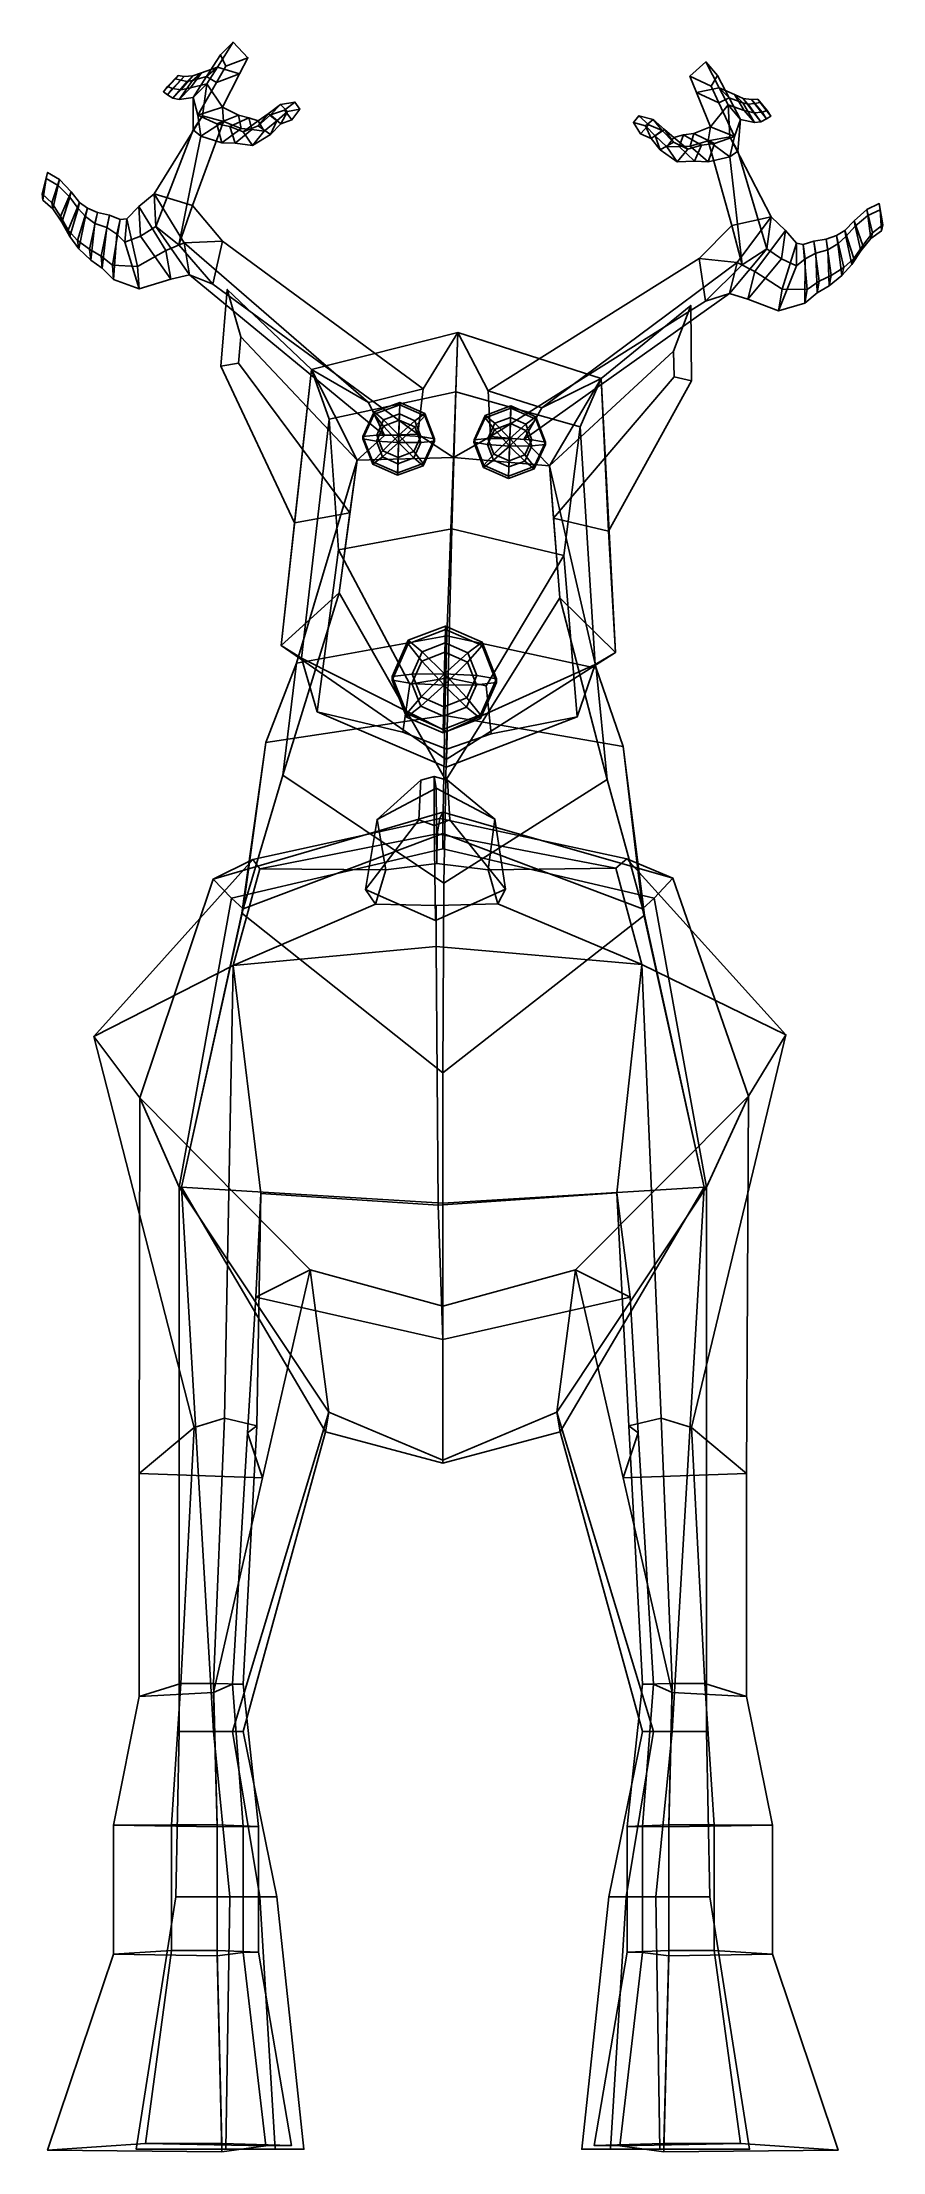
# Model space of a CAD drawing. Extents: x -86 to 94, y -151 to 302.
import ezdxf

# ---------------------------------------------------------------- set-up
doc = ezdxf.new("R2010")
doc.units = 0

msp = doc.modelspace()

# ---------------------------------------------------------------- linework, layer by layer
for points in [[(-48.419441, 296.754395, 209.582596), (-45.030937, 302.089752, 205.916138), (-47.783314, 299.384155, 204.818298), (-50.76923, 294.697784, 207.400116)], [(-50.76923, 294.697784, 207.400116), (-47.783314, 299.384155, 204.818298), (-46.630245, 296.956421, 204.489151), (-48.639904, 293.440765, 206.195343)], [(-48.419441, 296.754395, 209.582596), (-43.654522, 295.298584, 208.272491), (-41.887768, 298.73761, 206.097427), (-45.030937, 302.089752, 205.916138)], [(-45.030937, 302.089752, 205.916138), (-41.887768, 298.73761, 206.097427), (-46.630245, 296.956421, 204.489151), (-47.783314, 299.384155, 204.818298)], [(-60.02803, 291.448792, 195.236908), (-59.141636, 292.603271, 197.923935), (-56.88002, 294.905792, 198.051208), (-57.422691, 294.233734, 195.7229)], [(-58.054214, 292.144501, 201.968872), (-55.560986, 294.726318, 201.972824), (-56.88002, 294.905792, 198.051208), (-59.141636, 292.603271, 197.923935)], [(-56.299534, 291.882568, 206.494843), (-53.714542, 294.833862, 205.785141), (-55.560986, 294.726318, 201.972824), (-58.054214, 292.144501, 201.968872)], [(-55.560986, 294.726318, 201.972824), (-56.255161, 293.92804, 199.423767), (-57.422691, 294.233734, 195.7229), (-56.88002, 294.905792, 198.051208)], [(-50.76923, 294.697784, 207.400116), (-53.613625, 290.220764, 209.863205), (-56.646576, 289.783356, 206.656357), (-53.773746, 293.845856, 204.92485)], [(-54.187756, 292.262848, 209.01535), (-51.84557, 295.539581, 207.19046), (-53.714542, 294.833862, 205.785141), (-56.299534, 291.882568, 206.494843)], [(-53.714542, 294.833862, 205.785141), (-54.934605, 293.67514, 203.215927), (-56.255161, 293.92804, 199.423767), (-55.560986, 294.726318, 201.972824)], [(-51.84557, 295.539581, 207.19046), (-53.773746, 293.845856, 204.92485), (-54.934605, 293.67514, 203.215927), (-53.714542, 294.833862, 205.785141)], [(-50.690868, 293.16745, 212.044464), (-48.419441, 296.754395, 209.582596), (-51.84557, 295.539581, 207.19046), (-54.187756, 292.262848, 209.01535)], [(-48.419441, 296.754395, 209.582596), (-50.76923, 294.697784, 207.400116), (-53.773746, 293.845856, 204.92485), (-51.84557, 295.539581, 207.19046)], [(-52.645046, 286.410675, 209.60173), (-53.613625, 290.220764, 209.863205), (-50.76923, 294.697784, 207.400116), (-48.639904, 293.440765, 206.195343)], [(-47.336239, 288.106049, 212.815643), (-52.645046, 286.410675, 209.60173), (-48.639904, 293.440765, 206.195343), (-43.654522, 295.298584, 208.272491)], [(-47.336239, 288.106049, 212.815643), (-43.654522, 295.298584, 208.272491), (-48.419441, 296.754395, 209.582596), (-50.690868, 293.16745, 212.044464)], [(-43.654522, 295.298584, 208.272491), (-48.639904, 293.440765, 206.195343), (-46.630245, 296.956421, 204.489151), (-41.887768, 298.73761, 206.097427)], [(56.505547, 297.838257, 205.354614), (58.994164, 294.955902, 204.241592), (57.619228, 292.667725, 203.937134), (53.05862, 294.803589, 205.58577)], [(59.374493, 292.316498, 209.010742), (56.505547, 297.838257, 205.354614), (53.05862, 294.803589, 205.58577), (54.495083, 291.276611, 207.757721)], [(54.495083, 291.276611, 207.757721), (53.05862, 294.803589, 205.58577), (57.619228, 292.667725, 203.937134), (59.293804, 289.052155, 205.639877)], [(59.374493, 292.316498, 209.010742), (61.528954, 290.111511, 206.815918), (58.994164, 294.955902, 204.241592), (56.505547, 297.838257, 205.354614)], [(61.528954, 290.111511, 206.815918), (59.293804, 289.052155, 205.639877), (57.619228, 292.667725, 203.937134), (58.994164, 294.955902, 204.241592)], [(-56.255161, 293.92804, 199.423767), (-59.140057, 290.799774, 199.045029), (-60.02803, 291.448792, 195.236908), (-57.422691, 294.233734, 195.7229)], [(-59.140057, 290.799774, 199.045029), (-58.054214, 292.144501, 201.968872), (-59.141636, 292.603271, 197.923935), (-60.02803, 291.448792, 195.236908)], [(-54.934605, 293.67514, 203.215927), (-57.991196, 290.067474, 203.64212), (-59.140057, 290.799774, 199.045029), (-56.255161, 293.92804, 199.423767)], [(-57.991196, 290.067474, 203.64212), (-56.299534, 291.882568, 206.494843), (-58.054214, 292.144501, 201.968872), (-59.140057, 290.799774, 199.045029)], [(-53.773746, 293.845856, 204.92485), (-56.646576, 289.783356, 206.656357), (-57.991196, 290.067474, 203.64212), (-54.934605, 293.67514, 203.215927)], [(-56.646576, 289.783356, 206.656357), (-54.187756, 292.262848, 209.01535), (-56.299534, 291.882568, 206.494843), (-57.991196, 290.067474, 203.64212)], [(-53.613625, 290.220764, 209.863205), (-50.690868, 293.16745, 212.044464), (-54.187756, 292.262848, 209.01535), (-56.646576, 289.783356, 206.656357)], [(-51.662514, 286.285065, 215.996933), (-50.690868, 293.16745, 212.044464), (-53.613625, 290.220764, 209.863205), (-53.631721, 283.292908, 212.870636)], [(-53.631721, 283.292908, 212.870636), (-53.613625, 290.220764, 209.863205), (-52.645046, 286.410675, 209.60173), (-52.022545, 281.916595, 211.520859)], [(-51.662514, 286.285065, 215.996933), (-47.118755, 285.046051, 214.893433), (-47.336239, 288.106049, 212.815643), (-50.690868, 293.16745, 212.044464)], [(57.502426, 283.912018, 212.29686), (61.303669, 288.61026, 211.467041), (59.374493, 292.316498, 209.010742), (54.495083, 291.276611, 207.757721)], [(57.502426, 283.912018, 212.29686), (54.495083, 291.276611, 207.757721), (59.293804, 289.052155, 205.639877), (62.644421, 281.835449, 209.04213)], [(61.303669, 288.61026, 211.467041), (64.709518, 287.447357, 208.409225), (62.679157, 290.849945, 206.590836), (59.374493, 292.316498, 209.010742)], [(59.374493, 292.316498, 209.010742), (62.679157, 290.849945, 206.590836), (64.44751, 289.037903, 204.316101), (61.528954, 290.111511, 206.815918)], [(64.709518, 287.447357, 208.409225), (66.782288, 286.910004, 205.871155), (64.478157, 290.009247, 205.171036), (62.679157, 290.849945, 206.590836)], [(62.679157, 290.849945, 206.590836), (64.478157, 290.009247, 205.171036), (65.590744, 288.780029, 202.597305), (64.44751, 289.037903, 204.316101)], [(-62.02158, 269.495941, 225.832092), (-53.771175, 267.030518, 227.358597), (-47.118755, 285.046051, 214.893433), (-51.662514, 286.285065, 215.996933)], [(-61.619518, 262.460266, 222.064362), (-62.02158, 269.495941, 225.832092), (-51.662514, 286.285065, 215.996933), (-53.631721, 283.292908, 212.870636)], [(-52.645046, 286.410675, 209.60173), (-47.336239, 288.106049, 212.815643), (-43.88221, 286.387878, 211.189651), (-48.529251, 284.51651, 208.289413)], [(-52.022545, 281.916595, 211.520859), (-52.645046, 286.410675, 209.60173), (-48.529251, 284.51651, 208.289413), (-47.508511, 280.472565, 209.792953)], [(-48.529251, 284.51651, 208.289413), (-43.88221, 286.387878, 211.189651), (-41.689449, 285.856934, 210.007782), (-45.77607, 283.974457, 207.383072)], [(-47.336239, 288.106049, 212.815643), (-47.118755, 285.046051, 214.893433), (-43.357033, 283.578827, 212.908569), (-43.88221, 286.387878, 211.189651)], [(-45.77607, 283.974457, 207.383072), (-41.689449, 285.856934, 210.007782), (-39.658222, 285.17337, 208.94928), (-42.881557, 282.852051, 206.467392)], [(-43.88221, 286.387878, 211.189651), (-43.357033, 283.578827, 212.908569), (-41.019135, 283.31723, 211.460632), (-41.689449, 285.856934, 210.007782)], [(-42.881557, 282.852051, 206.467392), (-39.658222, 285.17337, 208.94928), (-37.543175, 286.712372, 207.509384), (-39.688087, 284.109558, 204.990921)], [(-41.689449, 285.856934, 210.007782), (-41.019135, 283.31723, 211.460632), (-38.369595, 282.993805, 209.90657), (-39.658222, 285.17337, 208.94928)], [(-39.688087, 284.109558, 204.990921), (-37.543175, 286.712372, 207.509384), (-34.868889, 288.681396, 205.744583), (-37.026787, 286.448608, 203.570648)], [(-37.012539, 282.265411, 204.969711), (-39.688087, 284.109558, 204.990921), (-37.026787, 286.448608, 203.570648), (-34.830795, 284.526215, 203.696899)], [(-39.658222, 285.17337, 208.94928), (-38.369595, 282.993805, 209.90657), (-35.668087, 285.205353, 207.949661), (-37.543175, 286.712372, 207.509384)], [(-37.543175, 286.712372, 207.509384), (-35.668087, 285.205353, 207.949661), (-33.35936, 287.166656, 206.252884), (-34.868889, 288.681396, 205.744583)], [(-37.026787, 286.448608, 203.570648), (-34.868889, 288.681396, 205.744583), (-31.771481, 289.233124, 204.017426), (-34.043903, 287.464233, 202.182632)], [(-34.830795, 284.526215, 203.696899), (-37.026787, 286.448608, 203.570648), (-34.043903, 287.464233, 202.182632), (-32.473907, 285.39563, 202.548431)], [(-35.668087, 285.205353, 207.949661), (-37.012539, 282.265411, 204.969711), (-34.830795, 284.526215, 203.696899), (-33.35936, 287.166656, 206.252884)], [(-34.868889, 288.681396, 205.744583), (-33.35936, 287.166656, 206.252884), (-30.737572, 287.681732, 204.663071), (-31.771481, 289.233124, 204.017426)], [(-33.35936, 287.166656, 206.252884), (-34.830795, 284.526215, 203.696899), (-32.473907, 285.39563, 202.548431), (-30.737572, 287.681732, 204.663071)], [(-32.473907, 285.39563, 202.548431), (-34.043903, 287.464233, 202.182632), (-31.771481, 289.233124, 204.017426), (-30.737572, 287.681732, 204.663071)], [(42.460724, 282.431702, 202.187576), (40.934399, 284.820313, 204.310135), (42.105938, 286.268372, 203.649063), (44.211739, 284.34668, 201.799255)], [(45.140045, 285.476349, 205.347382), (42.105938, 286.268372, 203.649063), (40.934399, 284.820313, 204.310135), (43.4986, 284.103333, 205.875916)], [(47.09103, 283.10968, 203.162094), (44.211739, 284.34668, 201.799255), (42.105938, 286.268372, 203.649063), (45.140045, 285.476349, 205.347382)], [(61.64724, 281.779449, 215.444305), (61.303669, 288.61026, 211.467041), (57.502426, 283.912018, 212.29686), (57.010849, 280.922974, 214.390701)], [(62.644421, 281.835449, 209.04213), (59.293804, 289.052155, 205.639877), (61.528954, 290.111511, 206.815918), (63.951118, 285.491394, 209.273605)], [(61.64724, 281.779449, 215.444305), (63.348598, 278.698578, 212.316711), (63.951118, 285.491394, 209.273605), (61.303669, 288.61026, 211.467041)], [(63.951118, 285.491394, 209.273605), (66.937523, 284.827301, 206.041199), (64.709518, 287.447357, 208.409225), (61.303669, 288.61026, 211.467041)], [(61.528954, 290.111511, 206.815918), (64.44751, 289.037903, 204.316101), (66.937523, 284.827301, 206.041199), (63.951118, 285.491394, 209.273605)], [(64.44751, 289.037903, 204.316101), (65.590744, 288.780029, 202.597305), (68.306503, 285.003845, 203.013824), (66.937523, 284.827301, 206.041199)], [(66.782288, 286.910004, 205.871155), (68.560226, 287.033936, 201.32869), (66.313286, 289.760986, 201.342545), (64.478157, 290.009247, 205.171036)], [(64.478157, 290.009247, 205.171036), (66.313286, 289.760986, 201.342545), (66.934753, 288.927734, 198.792419), (65.590744, 288.780029, 202.597305)], [(66.937523, 284.827301, 206.041199), (68.306503, 285.003845, 203.013824), (66.782288, 286.910004, 205.871155), (64.709518, 287.447357, 208.409225)], [(65.590744, 288.780029, 202.597305), (66.934753, 288.927734, 198.792419), (69.522957, 285.637177, 198.403717), (68.306503, 285.003845, 203.013824)], [(68.560226, 287.033936, 201.32869), (69.690651, 287.402924, 197.272476), (67.649406, 289.836884, 197.408615), (66.313286, 289.760986, 201.342545)], [(66.313286, 289.760986, 201.342545), (67.649406, 289.836884, 197.408615), (68.130989, 289.139435, 195.080032), (66.934753, 288.927734, 198.792419)], [(68.306503, 285.003845, 203.013824), (69.522957, 285.637177, 198.403717), (68.560226, 287.033936, 201.32869), (66.782288, 286.910004, 205.871155)], [(66.934753, 288.927734, 198.792419), (68.130989, 289.139435, 195.080032), (70.471176, 286.20816, 194.585129), (69.522957, 285.637177, 198.403717)], [(70.471176, 286.20816, 194.585129), (68.130989, 289.139435, 195.080032), (67.649406, 289.836884, 197.408615), (69.690651, 287.402924, 197.272476)], [(69.522957, 285.637177, 198.403717), (70.471176, 286.20816, 194.585129), (69.690651, 287.402924, 197.272476), (68.560226, 287.033936, 201.32869)], [(-61.619518, 262.460266, 222.064362), (-53.631721, 283.292908, 212.870636), (-52.022545, 281.916595, 211.520859), (-56.679821, 258.581421, 221.639191)], [(-56.679821, 258.581421, 221.639191), (-52.022545, 281.916595, 211.520859), (-47.118755, 285.046051, 214.893433), (-53.771175, 267.030518, 227.358597)], [(-47.118755, 285.046051, 214.893433), (-52.022545, 281.916595, 211.520859), (-47.508511, 280.472565, 209.792953), (-43.357033, 283.578827, 212.908569)], [(-47.508511, 280.472565, 209.792953), (-48.529251, 284.51651, 208.289413), (-45.77607, 283.974457, 207.383072), (-44.585361, 280.365143, 208.599274)], [(-43.357033, 283.578827, 212.908569), (-47.508511, 280.472565, 209.792953), (-44.585361, 280.365143, 208.599274), (-41.019135, 283.31723, 211.460632)], [(-44.585361, 280.365143, 208.599274), (-45.77607, 283.974457, 207.383072), (-42.881557, 282.852051, 206.467392), (-40.895008, 279.912323, 207.067429)], [(-41.019135, 283.31723, 211.460632), (-44.585361, 280.365143, 208.599274), (-40.895008, 279.912323, 207.067429), (-38.369595, 282.993805, 209.90657)], [(-40.895008, 279.912323, 207.067429), (-42.881557, 282.852051, 206.467392), (-39.688087, 284.109558, 204.990921), (-37.012539, 282.265411, 204.969711)], [(-38.369595, 282.993805, 209.90657), (-40.895008, 279.912323, 207.067429), (-37.012539, 282.265411, 204.969711), (-35.668087, 285.205353, 207.949661)], [(43.4986, 284.103333, 205.875916), (40.934399, 284.820313, 204.310135), (42.460724, 282.431702, 202.187576), (44.730476, 281.38913, 203.316605)], [(44.730476, 281.38913, 203.316605), (42.460724, 282.431702, 202.187576), (44.211739, 284.34668, 201.799255), (47.09103, 283.10968, 203.162094)], [(47.625294, 283.323914, 207.093445), (45.140045, 285.476349, 205.347382), (43.4986, 284.103333, 205.875916), (45.621552, 281.987488, 207.557434)], [(45.621552, 281.987488, 207.557434), (43.4986, 284.103333, 205.875916), (44.730476, 281.38913, 203.316605), (46.702763, 278.991638, 204.577332)], [(46.702763, 278.991638, 204.577332), (44.730476, 281.38913, 203.316605), (47.09103, 283.10968, 203.162094), (49.532494, 280.597839, 204.566254)], [(49.532494, 280.597839, 204.566254), (47.09103, 283.10968, 203.162094), (45.140045, 285.476349, 205.347382), (47.625294, 283.323914, 207.093445)], [(49.593803, 281.641479, 208.518982), (47.625294, 283.323914, 207.093445), (45.621552, 281.987488, 207.557434), (48.11549, 279.597046, 209.496994)], [(48.11549, 279.597046, 209.496994), (45.621552, 281.987488, 207.557434), (46.702763, 278.991638, 204.577332), (50.363735, 276.37439, 206.648392)], [(52.602177, 279.111023, 206.017853), (49.532494, 280.597839, 204.566254), (47.625294, 283.323914, 207.093445), (49.593803, 281.641479, 208.518982)], [(51.677738, 282.15271, 209.554871), (49.593803, 281.641479, 208.518982), (48.11549, 279.597046, 209.496994), (50.783028, 279.706604, 211.02446)], [(55.585178, 279.986938, 206.901215), (52.602177, 279.111023, 206.017853), (49.593803, 281.641479, 208.518982), (51.677738, 282.15271, 209.554871)], [(53.908863, 282.500214, 210.712952), (51.677738, 282.15271, 209.554871), (50.783028, 279.706604, 211.02446), (53.134571, 279.779358, 212.448822)], [(58.375992, 280.302765, 207.778839), (55.585178, 279.986938, 206.901215), (51.677738, 282.15271, 209.554871), (53.908863, 282.500214, 210.712952)], [(57.502426, 283.912018, 212.29686), (53.908863, 282.500214, 210.712952), (53.134571, 279.779358, 212.448822), (57.010849, 280.922974, 214.390701)], [(62.644421, 281.835449, 209.04213), (58.375992, 280.302765, 207.778839), (53.908863, 282.500214, 210.712952), (57.502426, 283.912018, 212.29686)], [(61.625435, 277.477142, 210.989548), (57.001915, 276.41214, 209.310608), (58.375992, 280.302765, 207.778839), (62.644421, 281.835449, 209.04213)], [(70.529945, 264.542786, 225.273743), (61.64724, 281.779449, 215.444305), (57.010849, 280.922974, 214.390701), (62.10244, 262.735931, 226.879684)], [(63.348598, 278.698578, 212.316711), (61.625435, 277.477142, 210.989548), (62.644421, 281.835449, 209.04213), (63.951118, 285.491394, 209.273605)], [(69.559166, 257.70752, 221.549835), (63.348598, 278.698578, 212.316711), (61.64724, 281.779449, 215.444305), (70.529945, 264.542786, 225.273743)], [(50.363735, 276.37439, 206.648392), (46.702763, 278.991638, 204.577332), (49.532494, 280.597839, 204.566254), (52.602177, 279.111023, 206.017853)], [(50.783028, 279.706604, 211.02446), (48.11549, 279.597046, 209.496994), (50.363735, 276.37439, 206.648392), (54.080124, 276.533386, 208.144363)], [(54.080124, 276.533386, 208.144363), (50.363735, 276.37439, 206.648392), (52.602177, 279.111023, 206.017853), (55.585178, 279.986938, 206.901215)], [(53.134571, 279.779358, 212.448822), (50.783028, 279.706604, 211.02446), (54.080124, 276.533386, 208.144363), (57.001915, 276.41214, 209.310608)], [(57.010849, 280.922974, 214.390701), (53.134571, 279.779358, 212.448822), (57.001915, 276.41214, 209.310608), (61.625435, 277.477142, 210.989548)], [(57.001915, 276.41214, 209.310608), (54.080124, 276.533386, 208.144363), (55.585178, 279.986938, 206.901215), (58.375992, 280.302765, 207.778839)], [(64.325851, 254.268158, 221.181931), (62.10244, 262.735931, 226.879684), (57.010849, 280.922974, 214.390701), (61.625435, 277.477142, 210.989548)], [(69.559166, 257.70752, 221.549835), (64.325851, 254.268158, 221.181931), (61.625435, 277.477142, 210.989548), (63.348598, 278.698578, 212.316711)], [(-86.061348, 269.47583, 199.609665), (-84.910645, 274.105438, 199.657532), (-85.223709, 272.7854, 197.242371), (-85.911552, 268.172729, 196.902084)], [(-83.990143, 267.569275, 202.547836), (-82.34185, 272.586029, 202.974701), (-84.910645, 274.105438, 199.657532), (-86.061348, 269.47583, 199.609665)], [(-82.655563, 271.312073, 200.193604), (-83.773376, 266.294037, 199.467896), (-85.911552, 268.172729, 196.902084), (-85.223709, 272.7854, 197.242371)], [(-82.34185, 272.586029, 202.974701), (-82.655563, 271.312073, 200.193604), (-85.223709, 272.7854, 197.242371), (-84.910645, 274.105438, 199.657532)], [(-82.156609, 264.625214, 205.978561), (-79.87413, 269.954987, 206.968323), (-82.34185, 272.586029, 202.974701), (-83.990143, 267.569275, 202.547836)], [(-79.87413, 269.954987, 206.968323), (-80.148193, 268.80191, 203.767273), (-82.655563, 271.312073, 200.193604), (-82.34185, 272.586029, 202.974701)], [(-83.773376, 266.294037, 199.467896), (-83.990143, 267.569275, 202.547836), (-86.061348, 269.47583, 199.609665), (-85.911552, 268.172729, 196.902084)], [(-81.823975, 263.439911, 202.479675), (-82.156609, 264.625214, 205.978561), (-83.990143, 267.569275, 202.547836), (-83.773376, 266.294037, 199.467896)], [(-80.148193, 268.80191, 203.767273), (-81.823975, 263.439911, 202.479675), (-83.773376, 266.294037, 199.467896), (-82.655563, 271.312073, 200.193604)], [(-80.479378, 261.680206, 209.294891), (-78.042923, 267.662994, 210.277756), (-79.87413, 269.954987, 206.968323), (-82.156609, 264.625214, 205.978561)], [(-78.366966, 266.323273, 206.744034), (-80.132889, 260.312653, 205.422638), (-81.823975, 263.439911, 202.479675), (-80.148193, 268.80191, 203.767273)], [(-78.481537, 259.509216, 212.372925), (-76.347206, 266.434723, 212.832092), (-78.042923, 267.662994, 210.277756), (-80.479378, 261.680206, 209.294891)], [(-78.042923, 267.662994, 210.277756), (-78.366966, 266.323273, 206.744034), (-80.148193, 268.80191, 203.767273), (-79.87413, 269.954987, 206.968323)], [(-76.347206, 266.434723, 212.832092), (-76.791336, 264.624481, 209.048492), (-78.366966, 266.323273, 206.744034), (-78.042923, 267.662994, 210.277756)], [(-55.542618, 259.003845, 231.644989), (-62.02158, 269.495941, 225.832092), (-65.340584, 266.778351, 224.197266), (-59.49049, 257.346466, 229.431274)], [(-62.02158, 269.495941, 225.832092), (-61.619518, 262.460266, 222.064362), (-64.97007, 260.443268, 220.810089), (-65.340584, 266.778351, 224.197266)], [(-55.542618, 259.003845, 231.644989), (-47.308685, 259.323273, 232.07486), (-53.771175, 267.030518, 227.358597), (-62.02158, 269.495941, 225.832092)], [(-80.132889, 260.312653, 205.422638), (-80.479378, 261.680206, 209.294891), (-82.156609, 264.625214, 205.978561), (-81.823975, 263.439911, 202.479675)], [(-76.791336, 264.624481, 209.048492), (-78.203262, 257.706085, 208.170609), (-80.132889, 260.312653, 205.422638), (-78.366966, 266.323273, 206.744034)], [(-75.867058, 257.604614, 215.776917), (-74.212692, 265.498779, 215.589859), (-76.347206, 266.434723, 212.832092), (-78.481537, 259.509216, 212.372925)], [(-74.757423, 263.128784, 211.578934), (-75.64138, 255.279388, 211.251373), (-78.203262, 257.706085, 208.170609), (-76.791336, 264.624481, 209.048492)], [(-74.212692, 265.498779, 215.589859), (-74.757423, 263.128784, 211.578934), (-76.791336, 264.624481, 209.048492), (-76.347206, 266.434723, 212.832092)], [(-73.429901, 256.12149, 218.779724), (-71.591087, 264.890167, 218.571671), (-74.212692, 265.498779, 215.589859), (-75.867058, 257.604614, 215.776917)], [(-72.196831, 262.257874, 214.115219), (-73.17942, 253.539368, 213.751419), (-75.64138, 255.279388, 211.251373), (-74.757423, 263.128784, 211.578934)], [(-71.591087, 264.890167, 218.571671), (-72.196831, 262.257874, 214.115219), (-74.757423, 263.128784, 211.578934), (-74.212692, 265.498779, 215.589859)], [(-70.959503, 254.153748, 222.136124), (-69.349159, 263.958496, 221.521118), (-71.591087, 264.890167, 218.571671), (-73.429901, 256.12149, 218.779724)], [(-69.349159, 263.958496, 221.521118), (-70.032547, 260.8349, 216.691483), (-72.196831, 262.257874, 214.115219), (-71.591087, 264.890167, 218.571671)], [(-65.622948, 253.882828, 226.675659), (-67.911423, 264.11795, 223.190231), (-69.349159, 263.958496, 221.521118), (-70.959503, 254.153748, 222.136124)], [(-67.911423, 264.11795, 223.190231), (-68.304955, 259.139801, 219.093323), (-70.032547, 260.8349, 216.691483), (-69.349159, 263.958496, 221.521118)], [(-65.340584, 266.778351, 224.197266), (-64.97007, 260.443268, 220.810089), (-68.304955, 259.139801, 219.093323), (-67.911423, 264.11795, 223.190231)], [(-59.49049, 257.346466, 229.431274), (-65.340584, 266.778351, 224.197266), (-67.911423, 264.11795, 223.190231), (-65.622948, 253.882828, 226.675659)], [(-47.308685, 259.323273, 232.07486), (-49.404823, 250.095245, 225.093842), (-56.679821, 258.581421, 221.639191), (-53.771175, 267.030518, 227.358597)], [(63.226749, 254.742813, 231.189499), (70.529945, 264.542786, 225.273743), (62.10244, 262.735931, 226.879684), (55.041183, 255.640686, 231.679764)], [(63.226749, 254.742813, 231.189499), (67.033813, 252.847427, 228.955811), (73.61718, 261.649567, 223.628433), (70.529945, 264.542786, 225.273743)], [(70.529945, 264.542786, 225.273743), (73.61718, 261.649567, 223.628433), (72.739487, 255.502609, 220.281952), (69.559166, 257.70752, 221.549835)], [(88.300316, 255.63765, 208.650726), (90.208618, 258.385834, 205.303864), (88.369614, 263.722046, 206.273636), (86.354919, 261.620117, 209.611145)], [(86.354919, 261.620117, 209.611145), (88.369614, 263.722046, 206.273636), (88.547569, 262.590515, 203.080536), (86.568314, 260.303986, 206.086197)], [(90.208618, 258.385834, 205.303864), (92.276299, 261.119659, 201.840607), (91.049637, 266.106018, 202.244095), (88.369614, 263.722046, 206.273636)], [(88.369614, 263.722046, 206.273636), (91.049637, 266.106018, 202.244095), (91.255959, 264.853943, 199.471588), (88.547569, 262.590515, 203.080536)], [(88.547569, 262.590515, 203.080536), (91.255959, 264.853943, 199.471588), (91.955223, 259.90686, 198.77356), (89.780334, 257.268799, 201.818008)], [(92.276299, 261.119659, 201.840607), (94.498383, 262.826599, 198.87439), (93.738945, 267.399475, 198.897034), (91.049637, 266.106018, 202.244095)], [(91.049637, 266.106018, 202.244095), (93.738945, 267.399475, 198.897034), (93.939957, 266.102783, 196.490906), (91.255959, 264.853943, 199.471588)], [(91.255959, 264.853943, 199.471588), (93.939957, 266.102783, 196.490906), (94.240982, 261.581879, 196.179489), (91.955223, 259.90686, 198.77356)], [(94.498383, 262.826599, 198.87439), (94.240982, 261.581879, 196.179489), (93.939957, 266.102783, 196.490906), (93.738945, 267.399475, 198.897034)], [(-78.203262, 257.706085, 208.170609), (-78.481537, 259.509216, 212.372925), (-80.479378, 261.680206, 209.294891), (-80.132889, 260.312653, 205.422638)], [(-75.64138, 255.279388, 211.251373), (-75.867058, 257.604614, 215.776917), (-78.481537, 259.509216, 212.372925), (-78.203262, 257.706085, 208.170609)], [(-70.032547, 260.8349, 216.691483), (-70.712318, 251.104614, 216.64267), (-73.17942, 253.539368, 213.751419), (-72.196831, 262.257874, 214.115219)], [(-68.304955, 259.139801, 219.093323), (-65.215561, 249.066284, 221.607544), (-70.712318, 251.104614, 216.64267), (-70.032547, 260.8349, 216.691483)], [(-64.97007, 260.443268, 220.810089), (-58.458759, 251.153412, 224.812851), (-65.215561, 249.066284, 221.607544), (-68.304955, 259.139801, 219.093323)], [(-61.619518, 262.460266, 222.064362), (-54.40406, 252.127869, 226.509659), (-58.458759, 251.153412, 224.812851), (-64.97007, 260.443268, 220.810089)], [(-54.40406, 252.127869, 226.509659), (-61.619518, 262.460266, 222.064362), (-56.679821, 258.581421, 221.639191), (-49.404823, 250.095245, 225.093842)], [(-54.40406, 252.127869, 226.509659), (-55.542618, 259.003845, 231.644989), (-59.49049, 257.346466, 229.431274), (-58.458759, 251.153412, 224.812851)], [(-55.542618, 259.003845, 231.644989), (-15.97034, 224.696594, 245.056564), (-4.215902, 227.585419, 245.413956), (-47.308685, 259.323273, 232.07486)], [(-15.97034, 224.696594, 245.056564), (-55.542618, 259.003845, 231.644989), (-54.40406, 252.127869, 226.509659), (-12.563906, 217.599945, 236.858292)], [(-4.215902, 227.585419, 245.413956), (-5.367884, 217.827667, 233.927948), (-49.404823, 250.095245, 225.093842), (-47.308685, 259.323273, 232.07486)], [(55.041183, 255.640686, 231.679764), (62.10244, 262.735931, 226.879684), (64.325851, 254.268158, 221.181931), (56.41711, 246.4561, 224.725189)], [(67.033813, 252.847427, 228.955811), (72.881424, 249.044708, 226.175797), (75.965576, 258.870819, 222.61731), (73.61718, 261.649567, 223.628433)], [(73.61718, 261.649567, 223.628433), (75.965576, 258.870819, 222.61731), (75.961662, 254.000015, 218.548813), (72.739487, 255.502609, 220.281952)], [(72.881424, 249.044708, 226.175797), (78.222527, 248.951584, 221.599823), (77.38633, 258.615845, 220.938995), (75.965576, 258.870819, 222.61731)], [(75.965576, 258.870819, 222.61731), (77.38633, 258.615845, 220.938995), (77.81781, 255.535202, 216.12561), (75.961662, 254.000015, 218.548813)], [(78.222527, 248.951584, 221.599823), (80.836571, 250.704224, 218.216263), (79.696686, 259.368774, 217.968231), (77.38633, 258.615845, 220.938995)], [(77.38633, 258.615845, 220.938995), (79.696686, 259.368774, 217.968231), (80.088776, 256.773376, 213.526047), (77.81781, 255.535202, 216.12561)], [(80.836571, 250.704224, 218.216263), (83.381294, 251.984879, 215.188736), (82.359756, 259.779419, 214.964066), (79.696686, 259.368774, 217.968231)], [(79.696686, 259.368774, 217.968231), (82.359756, 259.779419, 214.964066), (82.711327, 257.444794, 210.966553), (80.088776, 256.773376, 213.526047)], [(83.381294, 251.984879, 215.188736), (86.136818, 253.66185, 211.755798), (84.563927, 260.542419, 212.185333), (82.359756, 259.779419, 214.964066)], [(82.359756, 259.779419, 214.964066), (84.563927, 260.542419, 212.185333), (84.85952, 258.760284, 208.412582), (82.711327, 257.444794, 210.966553)], [(82.711327, 257.444794, 210.966553), (84.85952, 258.760284, 208.412582), (85.715782, 251.940933, 207.569794), (82.973259, 249.751862, 210.681992)], [(86.136818, 253.66185, 211.755798), (88.300316, 255.63765, 208.650726), (86.354919, 261.620117, 209.611145), (84.563927, 260.542419, 212.185333)], [(84.563927, 260.542419, 212.185333), (86.354919, 261.620117, 209.611145), (86.568314, 260.303986, 206.086197), (84.85952, 258.760284, 208.412582)], [(84.85952, 258.760284, 208.412582), (86.568314, 260.303986, 206.086197), (87.844635, 254.344803, 204.792664), (85.715782, 251.940933, 207.569794)], [(86.568314, 260.303986, 206.086197), (88.547569, 262.590515, 203.080536), (89.780334, 257.268799, 201.818008), (87.844635, 254.344803, 204.792664)], [(89.780334, 257.268799, 201.818008), (91.955223, 259.90686, 198.77356), (92.276299, 261.119659, 201.840607), (90.208618, 258.385834, 205.303864)], [(91.955223, 259.90686, 198.77356), (94.240982, 261.581879, 196.179489), (94.498383, 262.826599, 198.87439), (92.276299, 261.119659, 201.840607)], [(-73.17942, 253.539368, 213.751419), (-73.429901, 256.12149, 218.779724), (-75.867058, 257.604614, 215.776917), (-75.64138, 255.279388, 211.251373)], [(-70.712318, 251.104614, 216.64267), (-70.959503, 254.153748, 222.136124), (-73.429901, 256.12149, 218.779724), (-73.17942, 253.539368, 213.751419)], [(-65.215561, 249.066284, 221.607544), (-65.622948, 253.882828, 226.675659), (-70.959503, 254.153748, 222.136124), (-70.712318, 251.104614, 216.64267)], [(-58.458759, 251.153412, 224.812851), (-59.49049, 257.346466, 229.431274), (-65.622948, 253.882828, 226.675659), (-65.215561, 249.066284, 221.607544)], [(9.741163, 227.149353, 245.37468), (55.041183, 255.640686, 231.679764), (56.41711, 246.4561, 224.725189), (10.232012, 217.369995, 233.889679)], [(9.741163, 227.149353, 245.37468), (21.277617, 223.553986, 244.955841), (63.226749, 254.742813, 231.189499), (55.041183, 255.640686, 231.679764)], [(21.277617, 223.553986, 244.955841), (17.404692, 216.721466, 236.784882), (61.558277, 248.102661, 226.097107), (63.226749, 254.742813, 231.189499)], [(61.558277, 248.102661, 226.097107), (56.41711, 246.4561, 224.725189), (64.325851, 254.268158, 221.181931), (69.559166, 257.70752, 221.549835)], [(69.559166, 257.70752, 221.549835), (72.739487, 255.502609, 220.281952), (65.52739, 246.875336, 224.37767), (61.558277, 248.102661, 226.097107)], [(61.558277, 248.102661, 226.097107), (65.52739, 246.875336, 224.37767), (67.033813, 252.847427, 228.955811), (63.226749, 254.742813, 231.189499)], [(72.739487, 255.502609, 220.281952), (75.961662, 254.000015, 218.548813), (72.107353, 244.386612, 221.138855), (65.52739, 246.875336, 224.37767)], [(75.961662, 254.000015, 218.548813), (77.81781, 255.535202, 216.12561), (77.740417, 246.013458, 216.128708), (72.107353, 244.386612, 221.138855)], [(77.81781, 255.535202, 216.12561), (80.088776, 256.773376, 213.526047), (80.385063, 248.222198, 213.20813), (77.740417, 246.013458, 216.128708)], [(80.088776, 256.773376, 213.526047), (82.711327, 257.444794, 210.966553), (82.973259, 249.751862, 210.681992), (80.385063, 248.222198, 213.20813)], [(85.715782, 251.940933, 207.569794), (87.844635, 254.344803, 204.792664), (88.300316, 255.63765, 208.650726), (86.136818, 253.66185, 211.755798)], [(87.844635, 254.344803, 204.792664), (89.780334, 257.268799, 201.818008), (90.208618, 258.385834, 205.303864), (88.300316, 255.63765, 208.650726)], [(-12.563906, 217.599945, 236.858292), (-54.40406, 252.127869, 226.509659), (-49.404823, 250.095245, 225.093842), (-5.367884, 217.827667, 233.927948)], [(65.52739, 246.875336, 224.37767), (72.107353, 244.386612, 221.138855), (72.881424, 249.044708, 226.175797), (67.033813, 252.847427, 228.955811)], [(77.740417, 246.013458, 216.128708), (80.385063, 248.222198, 213.20813), (80.836571, 250.704224, 218.216263), (78.222527, 248.951584, 221.599823)], [(80.385063, 248.222198, 213.20813), (82.973259, 249.751862, 210.681992), (83.381294, 251.984879, 215.188736), (80.836571, 250.704224, 218.216263)], [(82.973259, 249.751862, 210.681992), (85.715782, 251.940933, 207.569794), (86.136818, 253.66185, 211.755798), (83.381294, 251.984879, 215.188736)], [(-46.309505, 248.961166, 239.566086), (-43.361012, 238.771942, 233.46405), (-43.914074, 233.145233, 232.897766), (-47.684689, 232.503693, 237.893387)], [(-47.684689, 232.503693, 237.893387), (-31.898907, 198.780792, 252.187042), (-28.201204, 231.786469, 255.548492), (-46.309505, 248.961166, 239.566086)], [(-43.361012, 238.771942, 233.46405), (-46.309505, 248.961166, 239.566086), (-28.201204, 231.786469, 255.548492), (-18.423208, 212.245483, 233.882599)], [(17.404692, 216.721466, 236.784882), (10.232012, 217.369995, 233.889679), (56.41711, 246.4561, 224.725189), (61.558277, 248.102661, 226.097107)], [(49.56287, 235.732574, 233.174667), (22.912651, 211.076385, 233.788879), (33.97094, 229.797012, 255.364044), (53.251995, 245.530289, 239.217636)], [(53.442841, 229.29686, 237.599304), (53.251995, 245.530289, 239.217636), (33.97094, 229.797012, 255.364044), (35.611767, 197.01622, 252.057739)], [(53.251995, 245.530289, 239.217636), (53.442841, 229.29686, 237.599304), (49.71904, 230.172028, 232.62468), (49.56287, 235.732574, 233.174667)], [(72.107353, 244.386612, 221.138855), (77.740417, 246.013458, 216.128708), (78.222527, 248.951584, 221.599823), (72.881424, 249.044708, 226.175797)], [(-43.914074, 233.145233, 232.897766), (-43.361012, 238.771942, 233.46405), (-18.423208, 212.245483, 233.882599), (-19.952021, 200.992325, 232.757584)], [(-15.97034, 224.696594, 245.056564), (-28.201204, 231.786469, 255.548492), (3.19736, 239.674606, 256.507141), (-4.215902, 227.585419, 245.413956)], [(-28.201204, 231.786469, 255.548492), (-24.396158, 221.071442, 278.432617), (2.765943, 226.947464, 279.050385), (3.19736, 239.674606, 256.507141)], [(-5.367884, 217.827667, 233.927948), (-4.215902, 227.585419, 245.413956), (3.19736, 239.674606, 256.507141), (2.274126, 212.830338, 226.172653)], [(10.232012, 217.369995, 233.889679), (2.274126, 212.830338, 226.172653), (3.19736, 239.674606, 256.507141), (9.741163, 227.149353, 245.37468)], [(33.97094, 229.797012, 255.364044), (3.19736, 239.674606, 256.507141), (2.765943, 226.947464, 279.050385), (29.491018, 219.422668, 278.28775)], [(21.277617, 223.553986, 244.955841), (9.741163, 227.149353, 245.37468), (3.19736, 239.674606, 256.507141), (33.97094, 229.797012, 255.364044)], [(49.71904, 230.172028, 232.62468), (23.768824, 199.845566, 232.673218), (22.912651, 211.076385, 233.788879), (49.56287, 235.732574, 233.174667)], [(-47.684689, 232.503693, 237.893387), (-43.914074, 233.145233, 232.897766), (-19.952021, 200.992325, 232.757584), (-31.898907, 198.780792, 252.187042)], [(-28.201204, 231.786469, 255.548492), (-34.70351, 172.449249, 249.450302), (-30.384535, 169.724106, 273.014771), (-24.396158, 221.071442, 278.432617)], [(-12.563906, 217.599945, 236.858292), (-18.423208, 212.245483, 233.882599), (-28.201204, 231.786469, 255.548492), (-15.97034, 224.696594, 245.056564)], [(2.765943, 226.947464, 279.050385), (-24.396158, 221.071442, 278.432617), (-22.445921, 193.042664, 304.633881), (1.892524, 197.551971, 305.272095)], [(2.765943, 226.947464, 279.050385), (1.892524, 197.551971, 305.272095), (25.953819, 191.777908, 304.541199), (29.491018, 219.422668, 278.28775)], [(17.404692, 216.721466, 236.784882), (21.277617, 223.553986, 244.955841), (33.97094, 229.797012, 255.364044), (22.912651, 211.076385, 233.788879)], [(53.442841, 229.29686, 237.599304), (35.611767, 197.01622, 252.057739), (23.768824, 199.845566, 232.673218), (49.71904, 230.172028, 232.62468)], [(33.97094, 229.797012, 255.364044), (29.491018, 219.422668, 278.28775), (32.699337, 168.390533, 272.937378), (37.083038, 170.92981, 249.361984)], [(-17.169411, 216.83284, 291.327972), (-14.762281, 222.130875, 291.87796), (-14.748412, 222.634216, 286.959229), (-17.156441, 217.337738, 286.409515)], [(-14.248439, 216.336029, 295.29953), (-12.761086, 219.609589, 295.639557), (-14.762281, 222.130875, 291.87796), (-17.169411, 216.83284, 291.327972)], [(-17.156441, 217.337738, 286.409515), (-14.748412, 222.634216, 286.959229), (-12.725683, 220.928909, 282.762299), (-14.214486, 217.657913, 282.42276)], [(-14.762281, 222.130875, 291.87796), (-9.263869, 224.183609, 292.092255), (-9.249618, 224.686249, 287.17337), (-14.748412, 222.634216, 286.959229)], [(-12.761086, 219.609589, 295.639557), (-9.364368, 220.879379, 295.772461), (-9.263869, 224.183609, 292.092255), (-14.762281, 222.130875, 291.87796)], [(-12.725683, 220.928909, 282.762299), (-14.748412, 222.634216, 286.959229), (-9.249618, 224.686249, 287.17337), (-9.328358, 222.197632, 282.894989)], [(-9.467275, 217.67099, 280.890472), (-12.725683, 220.928909, 282.762299), (-9.328358, 222.197632, 282.894989)], [(-9.467275, 217.67099, 280.890472), (-9.328358, 222.197632, 282.894989), (-6.01556, 220.722794, 282.74408)], [(-6.050961, 219.403488, 295.621399), (-3.902774, 221.793518, 291.847778), (-9.263869, 224.183609, 292.092255), (-9.364368, 220.879379, 295.772461)], [(-6.01556, 220.722794, 282.74408), (-9.328358, 222.197632, 282.894989), (-9.249618, 224.686249, 287.17337), (-3.888904, 222.29686, 286.929047)], [(-3.902774, 221.793518, 291.847778), (-3.888904, 222.29686, 286.929047), (-9.249618, 224.686249, 287.17337), (-9.263869, 224.183609, 292.092255)], [(-1.807104, 216.875198, 286.369629), (-4.728076, 217.372055, 282.398071), (-6.01556, 220.722794, 282.74408), (-3.888904, 222.29686, 286.929047)], [(-1.820073, 216.370316, 291.288055), (-1.807104, 216.875198, 286.369629), (-3.888904, 222.29686, 286.929047), (-3.902774, 221.793518, 291.847778)], [(9.097033, 221.389679, 291.811646), (14.600916, 223.43309, 292.024109), (14.615168, 223.935776, 287.105225), (9.110902, 221.893021, 286.892914)], [(11.093247, 218.876984, 295.574921), (14.493299, 220.141006, 295.706696), (14.600916, 223.43309, 292.024109), (9.097033, 221.389679, 291.811646)], [(11.12865, 220.196304, 282.697601), (9.110902, 221.893021, 286.892914), (14.615168, 223.935776, 287.105225), (14.529308, 221.45929, 282.829224)], [(17.803371, 218.670944, 295.556732), (19.956539, 221.052322, 291.781464), (14.600916, 223.43309, 292.024109), (14.493299, 220.141006, 295.706696)], [(17.838774, 219.99025, 282.679443), (14.529308, 221.45929, 282.829224), (14.615168, 223.935776, 287.105225), (19.970409, 221.555664, 286.862732)], [(19.956539, 221.052322, 291.781464), (19.970409, 221.555664, 286.862732), (14.615168, 223.935776, 287.105225), (14.600916, 223.43309, 292.024109)], [(-26.966412, 158.209198, 305.023712), (-22.445921, 193.042664, 304.633881), (-24.396158, 221.071442, 278.432617), (-30.384535, 169.724106, 273.014771)], [(-12.563906, 217.599945, 236.858292), (-5.367884, 217.827667, 233.927948), (2.274126, 212.830338, 226.172653), (-18.423208, 212.245483, 233.882599)], [(-15.063764, 211.90889, 285.846466), (-17.156441, 217.337738, 286.409515), (-14.214486, 217.657913, 282.42276), (-12.922839, 214.304352, 282.075348)], [(-9.509243, 216.037048, 296.807098), (-12.761086, 219.609589, 295.639557), (-14.248439, 216.336029, 295.29953)], [(-14.214486, 217.657913, 282.42276), (-12.725683, 220.928909, 282.762299), (-9.467275, 217.67099, 280.890472)], [(-12.922839, 214.304352, 282.075348), (-14.214486, 217.657913, 282.42276), (-9.467275, 217.67099, 280.890472)], [(-9.610302, 212.834702, 281.9245), (-12.922839, 214.304352, 282.075348), (-9.467275, 217.67099, 280.890472)], [(-9.509243, 216.037048, 296.807098), (-9.364368, 220.879379, 295.772461), (-12.761086, 219.609589, 295.639557)], [(-9.610302, 212.834702, 281.9245), (-9.467275, 217.67099, 280.890472), (-6.217139, 214.106186, 282.058594)], [(-9.509243, 216.037048, 296.807098), (-6.050961, 219.403488, 295.621399), (-9.364368, 220.879379, 295.772461)], [(-9.509243, 216.037048, 296.807098), (-4.762029, 216.050171, 295.274872), (-6.050961, 219.403488, 295.621399)], [(-4.728076, 217.372055, 282.398071), (-9.467275, 217.67099, 280.890472), (-6.01556, 220.722794, 282.74408)], [(-6.217139, 214.106186, 282.058594), (-9.467275, 217.67099, 280.890472), (-4.728076, 217.372055, 282.398071)], [(-4.762029, 216.050171, 295.274872), (-1.820073, 216.370316, 291.288055), (-3.902774, 221.793518, 291.847778), (-6.050961, 219.403488, 295.621399)], [(6.676983, 216.114288, 291.265961), (9.097033, 221.389679, 291.811646), (9.110902, 221.893021, 286.892914), (6.689952, 216.619202, 286.347534)], [(9.597954, 215.617462, 295.237488), (11.093247, 218.876984, 295.574921), (9.097033, 221.389679, 291.811646), (6.676983, 216.114288, 291.265961)], [(6.689952, 216.619202, 286.347534), (9.110902, 221.893021, 286.892914), (11.12865, 220.196304, 282.697601), (9.631907, 216.939362, 282.360718)], [(14.337152, 215.318527, 296.745117), (11.093247, 218.876984, 295.574921), (9.597954, 215.617462, 295.237488)], [(9.631907, 216.939362, 282.360718), (11.12865, 220.196304, 282.697601), (14.379121, 216.952469, 280.828491)], [(14.337152, 215.318527, 296.745117), (14.493299, 220.141006, 295.706696), (11.093247, 218.876984, 295.574921)], [(14.379121, 216.952469, 280.828491), (11.12865, 220.196304, 282.697601), (14.529308, 221.45929, 282.829224)], [(14.337152, 215.318527, 296.745117), (17.803371, 218.670944, 295.556732), (14.493299, 220.141006, 295.706696)], [(14.337152, 215.318527, 296.745117), (19.084364, 215.331635, 295.21283), (17.803371, 218.670944, 295.556732)], [(14.379121, 216.952469, 280.828491), (14.529308, 221.45929, 282.829224), (17.838774, 219.99025, 282.679443)], [(19.118319, 216.653503, 282.33606), (14.379121, 216.952469, 280.828491), (17.838774, 219.99025, 282.679443)], [(19.084364, 215.331635, 295.21283), (22.026318, 215.651794, 291.226044), (19.956539, 221.052322, 291.781464), (17.803371, 218.670944, 295.556732)], [(22.039288, 216.156677, 286.307587), (19.118319, 216.653503, 282.33606), (17.838774, 219.99025, 282.679443), (19.970409, 221.555664, 286.862732)], [(22.026318, 215.651794, 291.226044), (22.039288, 216.156677, 286.307587), (19.970409, 221.555664, 286.862732), (19.956539, 221.052322, 291.781464)], [(28.874634, 157.114838, 304.965118), (32.699337, 168.390533, 272.937378), (29.491018, 219.422668, 278.28775), (25.953819, 191.777908, 304.541199)], [(-15.075859, 211.40242, 290.764648), (-17.169411, 216.83284, 291.327972), (-17.156441, 217.337738, 286.409515), (-15.063764, 211.90889, 285.846466)], [(-15.075859, 211.40242, 290.764648), (-12.955372, 212.979904, 294.95163), (-14.248439, 216.336029, 295.29953), (-17.169411, 216.83284, 291.327972)], [(-9.703753, 209.533005, 285.602386), (-15.063764, 211.90889, 285.846466), (-12.922839, 214.304352, 282.075348), (-9.610302, 212.834702, 281.9245)], [(-12.955372, 212.979904, 294.95163), (-9.509243, 216.037048, 296.807098), (-14.248439, 216.336029, 295.29953)], [(-9.642253, 211.509171, 294.800659), (-9.509243, 216.037048, 296.807098), (-12.955372, 212.979904, 294.95163)], [(-9.703753, 209.533005, 285.602386), (-9.610302, 212.834702, 281.9245), (-6.217139, 214.106186, 282.058594), (-4.215834, 211.592255, 285.82016)], [(-9.642253, 211.509171, 294.800659), (-6.249671, 212.781754, 294.934906), (-9.509243, 216.037048, 296.807098)], [(-6.249671, 212.781754, 294.934906), (-4.762029, 216.050171, 295.274872), (-9.509243, 216.037048, 296.807098)], [(-4.22793, 211.085785, 290.738342), (-1.820073, 216.370316, 291.288055), (-4.762029, 216.050171, 295.274872), (-6.249671, 212.781754, 294.934906)], [(-4.215834, 211.592255, 285.82016), (-6.217139, 214.106186, 282.058594), (-4.728076, 217.372055, 282.398071), (-1.807104, 216.875198, 286.369629)], [(-4.22793, 211.085785, 290.738342), (-4.215834, 211.592255, 285.82016), (-1.807104, 216.875198, 286.369629), (-1.820073, 216.370316, 291.288055)], [(17.404692, 216.721466, 236.784882), (22.912651, 211.076385, 233.788879), (2.274126, 212.830338, 226.172653), (10.232012, 217.369995, 233.889679)], [(8.758016, 210.706741, 290.706818), (6.676983, 216.114288, 291.265961), (6.689952, 216.619202, 286.347534), (8.770111, 211.213242, 285.788635)], [(8.758016, 210.706741, 290.706818), (10.883237, 212.275467, 294.892242), (9.597954, 215.617462, 295.237488), (6.676983, 216.114288, 291.265961)], [(8.770111, 211.213242, 285.788635), (6.689952, 216.619202, 286.347534), (9.631907, 216.939362, 282.360718), (10.91577, 213.59993, 282.01593)], [(14.125058, 208.846878, 285.546234), (8.770111, 211.213242, 285.788635), (10.91577, 213.59993, 282.01593), (14.22513, 212.136139, 281.86615)], [(10.883237, 212.275467, 294.892242), (14.337152, 215.318527, 296.745117), (9.597954, 215.617462, 295.237488)], [(10.91577, 213.59993, 282.01593), (9.631907, 216.939362, 282.360718), (14.379121, 216.952469, 280.828491)], [(14.193177, 210.810608, 294.742279), (14.337152, 215.318527, 296.745117), (10.883237, 212.275467, 294.892242)], [(14.22513, 212.136139, 281.86615), (10.91577, 213.59993, 282.01593), (14.379121, 216.952469, 280.828491)], [(14.125058, 208.846878, 285.546234), (14.22513, 212.136139, 281.86615), (17.621471, 213.401779, 281.999207), (19.61804, 210.896622, 285.762329)], [(14.193177, 210.810608, 294.742279), (17.588938, 212.077332, 294.875488), (14.337152, 215.318527, 296.745117)], [(14.22513, 212.136139, 281.86615), (14.379121, 216.952469, 280.828491), (17.621471, 213.401779, 281.999207)], [(17.588938, 212.077332, 294.875488), (19.084364, 215.331635, 295.21283), (14.337152, 215.318527, 296.745117)], [(17.621471, 213.401779, 281.999207), (14.379121, 216.952469, 280.828491), (19.118319, 216.653503, 282.33606)], [(19.605946, 210.390121, 290.680481), (22.026318, 215.651794, 291.226044), (19.084364, 215.331635, 295.21283), (17.588938, 212.077332, 294.875488)], [(19.61804, 210.896622, 285.762329), (17.621471, 213.401779, 281.999207), (19.118319, 216.653503, 282.33606), (22.039288, 216.156677, 286.307587)], [(19.605946, 210.390121, 290.680481), (19.61804, 210.896622, 285.762329), (22.039288, 216.156677, 286.307587), (22.026318, 215.651794, 291.226044)], [(-31.472836, 168.637909, 186.69278), (-34.391178, 144.569168, 195.148254), (-22.24432, 183.751892, 231.015366), (-18.423208, 212.245483, 233.882599)], [(-31.472836, 168.637909, 186.69278), (-18.423208, 212.245483, 233.882599), (2.274126, 212.830338, 226.172653), (0.839491, 174.522552, 184.399857)], [(-9.715496, 209.025803, 290.520447), (-9.642253, 211.509171, 294.800659), (-12.955372, 212.979904, 294.95163), (-15.075859, 211.40242, 290.764648)], [(-9.715496, 209.025803, 290.520447), (-15.075859, 211.40242, 290.764648), (-15.063764, 211.90889, 285.846466), (-9.703753, 209.533005, 285.602386)], [(-9.715496, 209.025803, 290.520447), (-4.22793, 211.085785, 290.738342), (-6.249671, 212.781754, 294.934906), (-9.642253, 211.509171, 294.800659)], [(-9.715496, 209.025803, 290.520447), (-9.703753, 209.533005, 285.602386), (-4.215834, 211.592255, 285.82016), (-4.22793, 211.085785, 290.738342)], [(32.958328, 167.580826, 186.645874), (0.839491, 174.522552, 184.399857), (2.274126, 212.830338, 226.172653), (22.912651, 211.076385, 233.788879)], [(14.113316, 208.339691, 290.464294), (14.193177, 210.810608, 294.742279), (10.883237, 212.275467, 294.892242), (8.758016, 210.706741, 290.706818)], [(14.113316, 208.339691, 290.464294), (8.758016, 210.706741, 290.706818), (8.770111, 211.213242, 285.788635), (14.125058, 208.846878, 285.546234)], [(14.113316, 208.339691, 290.464294), (19.605946, 210.390121, 290.680481), (17.588938, 212.077332, 294.875488), (14.193177, 210.810608, 294.742279)], [(14.113316, 208.339691, 290.464294), (14.125058, 208.846878, 285.546234), (19.61804, 210.896622, 285.762329), (19.605946, 210.390121, 290.680481)], [(32.958328, 167.580826, 186.645874), (22.912651, 211.076385, 233.788879), (25.130964, 182.662674, 230.946121), (35.262779, 143.68161, 195.11792)], [(-31.898907, 198.780792, 252.187042), (-19.952021, 200.992325, 232.757584), (-22.24432, 183.751892, 231.015366), (-34.70351, 172.449249, 249.450302)], [(35.611767, 197.01622, 252.057739), (37.083038, 170.92981, 249.361984), (25.130964, 182.662674, 230.946121), (23.768824, 199.845566, 232.673218)], [(-7.092246, 164.152039, 345.160217), (1.152356, 165.507095, 345.458313), (1.892524, 197.551971, 305.272095), (-22.445921, 193.042664, 304.633881)], [(9.33253, 163.796799, 345.139099), (25.953819, 191.777908, 304.541199), (1.892524, 197.551971, 305.272095), (1.152356, 165.507095, 345.458313)], [(-8.577668, 153.831406, 344.195282), (-7.092246, 164.152039, 345.160217), (-22.445921, 193.042664, 304.633881), (-26.966412, 158.209198, 305.023712)], [(10.408467, 153.458786, 344.175293), (28.874634, 157.114838, 304.965118), (25.953819, 191.777908, 304.541199), (9.33253, 163.796799, 345.139099)], [(0.713539, 147.919083, 251.159149), (-34.70351, 172.449249, 249.450302), (-22.24432, 183.751892, 231.015366), (0.619799, 143.517441, 234.968155)], [(-34.391178, 144.569168, 195.148254), (0.244355, 121.370232, 208.255081), (0.619799, 143.517441, 234.968155), (-22.24432, 183.751892, 231.015366)], [(35.262779, 143.68161, 195.11792), (25.130964, 182.662674, 230.946121), (0.619799, 143.517441, 234.968155), (0.244355, 121.370232, 208.255081)], [(0.713539, 147.919083, 251.159149), (0.619799, 143.517441, 234.968155), (25.130964, 182.662674, 230.946121), (37.083038, 170.92981, 249.361984)], [(0.404186, 157.424515, 159.699844), (-38.028492, 151.608093, 161.912643), (-31.472836, 168.637909, 186.69278), (0.839491, 174.522552, 184.399857)], [(-34.70351, 172.449249, 249.450302), (0.713539, 147.919083, 251.159149), (0.847369, 153.998749, 271.354187), (-30.384535, 169.724106, 273.014771)], [(-10.912098, 165.01033, 353.12323), (-7.460281, 172.804749, 353.958069), (-7.449187, 173.562546, 346.73999), (-10.902438, 165.77182, 345.90567)], [(-6.632819, 164.300308, 358.956787), (-4.500369, 169.115921, 359.473022), (-7.460281, 172.804749, 353.958069), (-10.912098, 165.01033, 353.12323)], [(-10.902438, 165.77182, 345.90567), (-7.449187, 173.562546, 346.73999), (-4.472789, 171.1035, 340.576263), (-6.607529, 166.293839, 340.06076)], [(-7.460281, 172.804749, 353.958069), (0.554144, 175.87355, 354.29184), (0.565859, 176.629822, 347.073547), (-7.449187, 173.562546, 346.73999)], [(-4.500369, 169.115921, 359.473022), (0.450054, 171.015564, 359.680237), (0.554144, 175.87355, 354.29184), (-7.460281, 172.804749, 353.958069)], [(-4.472789, 171.1035, 340.576263), (-7.449187, 173.562546, 346.73999), (0.565859, 176.629822, 347.073547), (0.478611, 173.000717, 340.783112)], [(0.332126, 166.377014, 337.821167), (-4.472789, 171.1035, 340.576263), (0.478611, 173.000717, 340.783112)], [(0.332126, 166.377014, 337.821167), (0.478611, 173.000717, 340.783112), (5.340645, 170.879196, 340.562103)], [(0.404186, 157.424515, 159.699844), (0.839491, 174.522552, 184.399857), (32.958328, 167.580826, 186.645874), (38.707783, 150.757416, 161.887436)], [(5.313066, 168.891602, 359.458862), (8.421889, 172.432709, 353.933929), (0.554144, 175.87355, 354.29184), (0.450054, 171.015564, 359.680237)], [(5.340645, 170.879196, 340.562103), (0.478611, 173.000717, 340.783112), (0.565859, 176.629822, 347.073547), (8.432981, 173.190506, 346.715851)], [(8.421889, 172.432709, 353.933929), (8.432981, 173.190506, 346.715851), (0.565859, 176.629822, 347.073547), (0.554144, 175.87355, 354.29184)], [(7.240518, 163.996033, 358.938385), (11.53543, 164.518036, 353.093506), (8.421889, 172.432709, 353.933929), (5.313066, 168.891602, 359.458862)], [(11.545091, 165.279495, 345.875916), (7.265808, 165.989594, 340.042358), (5.340645, 170.879196, 340.562103), (8.432981, 173.190506, 346.715851)], [(11.53543, 164.518036, 353.093506), (11.545091, 165.279495, 345.875916), (8.432981, 173.190506, 346.715851), (8.421889, 172.432709, 353.933929)], [(-43.176796, 114.901657, 167.02034), (-34.391178, 144.569168, 195.148254), (-31.472836, 168.637909, 186.69278), (-38.028492, 151.608093, 161.912643)], [(0.847369, 153.998749, 271.354187), (0.743162, 146.315582, 304.128876), (-26.966412, 158.209198, 305.023712), (-30.384535, 169.724106, 273.014771)], [(0.300866, 163.912842, 361.178009), (-4.500369, 169.115921, 359.473022), (-6.632819, 164.300308, 358.956787)], [(-6.607529, 166.293839, 340.06076), (-4.472789, 171.1035, 340.576263), (0.332126, 166.377014, 337.821167)], [(0.300866, 163.912842, 361.178009), (0.450054, 171.015564, 359.680237), (-4.500369, 169.115921, 359.473022)], [(0.300866, 163.912842, 361.178009), (5.313066, 168.891602, 359.458862), (0.450054, 171.015564, 359.680237)], [(0.300866, 163.912842, 361.178009), (7.240518, 163.996033, 358.938385), (5.313066, 168.891602, 359.458862)], [(7.265808, 165.989594, 340.042358), (0.332126, 166.377014, 337.821167), (5.340645, 170.879196, 340.562103)], [(37.083038, 170.92981, 249.361984), (32.699337, 168.390533, 272.937378), (0.847369, 153.998749, 271.354187), (0.713539, 147.919083, 251.159149)], [(0.847369, 153.998749, 271.354187), (32.699337, 168.390533, 272.937378), (28.874634, 157.114838, 304.965118), (0.743162, 146.315582, 304.128876)], [(-7.778203, 157.076385, 352.276093), (-10.912098, 165.01033, 353.12323), (-10.902438, 165.77182, 345.90567), (-7.769881, 157.841553, 345.058929)], [(-7.778203, 157.076385, 352.276093), (-4.697619, 159.397339, 358.433746), (-6.632819, 164.300308, 358.956787), (-10.912098, 165.01033, 353.12323)], [(-7.769881, 157.841553, 345.058929), (-10.902438, 165.77182, 345.90567), (-6.607529, 166.293839, 340.06076), (-4.674524, 161.396881, 339.538483)], [(0.851935, 150.204788, 344.175934), (1.152356, 165.507095, 345.458313), (-7.092246, 164.152039, 345.160217), (-8.577668, 153.831406, 344.195282)], [(-4.697619, 159.397339, 358.433746), (0.300866, 163.912842, 361.178009), (-6.632819, 164.300308, 358.956787)], [(-4.674524, 161.396881, 339.538483), (-6.607529, 166.293839, 340.06076), (0.332126, 166.377014, 337.821167)], [(0.166226, 157.284317, 358.212097), (0.300866, 163.912842, 361.178009), (-4.697619, 159.397339, 358.433746)], [(0.188441, 159.286346, 339.317139), (-4.674524, 161.396881, 339.538483), (0.332126, 166.377014, 337.821167)], [(0.166226, 157.284317, 358.212097), (5.108904, 159.191422, 358.421875), (0.300866, 163.912842, 361.178009)], [(0.188441, 159.286346, 339.317139), (0.332126, 166.377014, 337.821167), (5.131999, 161.190964, 339.526611)], [(5.108904, 159.191422, 358.421875), (7.240518, 163.996033, 358.938385), (0.300866, 163.912842, 361.178009)], [(5.131999, 161.190964, 339.526611), (0.332126, 166.377014, 337.821167), (7.265808, 165.989594, 340.042358)], [(0.851935, 150.204788, 344.175934), (10.408467, 153.458786, 344.175293), (9.33253, 163.796799, 345.139099), (1.152356, 165.507095, 345.458313)], [(8.085876, 156.752472, 352.257996), (11.53543, 164.518036, 353.093506), (7.240518, 163.996033, 358.938385), (5.108904, 159.191422, 358.421875)], [(8.094197, 157.517639, 345.040802), (5.131999, 161.190964, 339.526611), (7.265808, 165.989594, 340.042358), (11.545091, 165.279495, 345.875916)], [(8.085876, 156.752472, 352.257996), (8.094197, 157.517639, 345.040802), (11.545091, 165.279495, 345.875916), (11.53543, 164.518036, 353.093506)], [(38.707783, 150.757416, 161.887436), (32.958328, 167.580826, 186.645874), (35.262779, 143.68161, 195.11792), (43.293999, 114.497597, 167.015335)], [(0.091799, 153.66423, 351.917419), (0.166226, 157.284317, 358.212097), (-4.697619, 159.397339, 358.433746), (-7.778203, 157.076385, 352.276093)], [(0.099596, 154.430939, 344.700439), (-7.769881, 157.841553, 345.058929), (-4.674524, 161.396881, 339.538483), (0.188441, 159.286346, 339.317139)], [(0.091799, 153.66423, 351.917419), (8.085876, 156.752472, 352.257996), (5.108904, 159.191422, 358.421875), (0.166226, 157.284317, 358.212097)], [(0.099596, 154.430939, 344.700439), (0.188441, 159.286346, 339.317139), (5.131999, 161.190964, 339.526611), (8.094197, 157.517639, 345.040802)], [(-42.872486, 115.876572, 125.8843), (-38.028492, 151.608093, 161.912643), (0.404186, 157.424515, 159.699844), (0, 132.057419, 127.531708)], [(0.851935, 150.204788, 344.175934), (-8.577668, 153.831406, 344.195282), (-26.966412, 158.209198, 305.023712), (0.743162, 146.315582, 304.128876)], [(0.091799, 153.66423, 351.917419), (-7.778203, 157.076385, 352.276093), (-7.769881, 157.841553, 345.058929), (0.099596, 154.430939, 344.700439)], [(42.872486, 115.876572, 125.8843), (0, 132.057419, 127.531708), (0.404186, 157.424515, 159.699844), (38.707783, 150.757416, 161.887436)], [(0.091799, 153.66423, 351.917419), (0.099596, 154.430939, 344.700439), (8.094197, 157.517639, 345.040802), (8.085876, 156.752472, 352.257996)], [(0.851935, 150.204788, 344.175934), (0.743162, 146.315582, 304.128876), (28.874634, 157.114838, 304.965118), (10.408467, 153.458786, 344.175293)], [(-56.151844, 56.075397, 144.894592), (-43.176796, 114.901657, 167.02034), (-38.028492, 151.608093, 161.912643), (-42.872486, 115.876572, 125.8843)], [(56.151844, 56.075397, 144.894592), (42.872486, 115.876572, 125.8843), (38.707783, 150.757416, 161.887436), (43.293999, 114.497597, 167.015335)], [(-43.176796, 114.901657, 167.02034), (0, 80.609245, 186.588486), (0.244355, 121.370232, 208.255081), (-34.391178, 144.569168, 195.148254)], [(-5.179558, 134.96022, -83.757721), (-16.624817, 120.019394, -72.78949), (-14.12222, 135.07869, -61.651707), (-4.704548, 143.508575, -81.682457)], [(-4.704548, 143.508575, -81.682457), (-14.12222, 135.07869, -61.651707), (-1.46446, 141.767883, -60.294991), (-1.840218, 144.32045, -81.55072)], [(-14.12222, 135.07869, -61.651707), (-12.263172, 124.220665, -52.355076), (-1.301577, 125.6054, -54.70435), (-1.46446, 141.767883, -60.294991)], [(-1.84078, 133.802261, -84.114723), (-5.179558, 134.96022, -83.757721), (-4.704548, 143.508575, -81.682457), (-1.840218, 144.32045, -81.55072)], [(-1.84078, 133.802261, -84.114723), (-1.840218, 144.32045, -81.55072), (1.024527, 143.522507, -81.782295), (1.498623, 134.976456, -83.8741)], [(1.024527, 143.522507, -81.782295), (-1.840218, 144.32045, -81.55072), (-1.46446, 141.767883, -60.294991), (11.194163, 135.140198, -62.092865)], [(11.194163, 135.140198, -62.092865), (-1.46446, 141.767883, -60.294991), (-1.301577, 125.6054, -54.70435), (9.745388, 124.274139, -52.738594)], [(43.293999, 114.497597, 167.015335), (35.262779, 143.68161, 195.11792), (0.244355, 121.370232, 208.255081), (0, 80.609245, 186.588486)], [(1.498623, 134.976456, -83.8741), (1.024527, 143.522507, -81.782295), (11.194163, 135.140198, -62.092865), (13.437099, 120.092407, -73.313347)], [(-49.358688, 122.227501, 22.258114), (-45.372787, 118.183205, 94.485207), (0, 128.739197, 94.243294), (0.019434, 136.613907, 24.830942)], [(0.019434, 136.613907, 24.830942), (-0.639354, 135.242325, -13.842234), (-40.803337, 126.449562, -15.024826), (-49.358688, 122.227501, 22.258114)], [(0.019434, 136.613907, 24.830942), (49.397552, 122.467384, 20.537195), (39.531849, 126.644684, -16.42474), (-0.639354, 135.242325, -13.842234)], [(49.397552, 122.467384, 20.537195), (0.019434, 136.613907, 24.830942), (0, 128.739197, 94.243294), (45.372787, 118.183205, 94.485207)], [(0, 128.739197, 94.243294), (-45.372787, 118.183205, 94.485207), (-42.872486, 115.876572, 125.8843), (0, 132.057419, 127.531708)], [(-0.639354, 135.242325, -13.842234), (-1.248955, 131.981766, -50.107136), (-39.299732, 124.436394, -40.369576), (-40.803337, 126.449562, -15.024826)], [(-12.263172, 124.220665, -52.355076), (-39.299732, 124.436394, -40.369576), (-1.248955, 131.981766, -50.107136), (-1.301577, 125.6054, -54.70435)], [(-16.624817, 120.019394, -72.78949), (-14.497451, 116.890724, -59.571285), (-12.263172, 124.220665, -52.355076), (-14.12222, 135.07869, -61.651707)], [(-1.84078, 133.802261, -84.114723), (-1.61599, 113.32328, -75.959702), (-16.624817, 120.019394, -72.78949), (-5.179558, 134.96022, -83.757721)], [(-1.84078, 133.802261, -84.114723), (1.498623, 134.976456, -83.8741), (13.437099, 120.092407, -73.313347), (-1.61599, 113.32328, -75.959702)], [(9.745388, 124.274139, -52.738594), (-1.301577, 125.6054, -54.70435), (-1.248955, 131.981766, -50.107136), (37.175163, 124.622139, -41.702217)], [(-0.639354, 135.242325, -13.842234), (39.531849, 126.644684, -16.42474), (37.175163, 124.622139, -41.702217), (-1.248955, 131.981766, -50.107136)], [(0, 128.739197, 94.243294), (0, 132.057419, 127.531708), (42.872486, 115.876572, 125.8843), (45.372787, 118.183205, 94.485207)], [(13.437099, 120.092407, -73.313347), (11.194163, 135.140198, -62.092865), (9.745388, 124.274139, -52.738594), (11.790988, 116.954567, -60.029388)], [(-74.940529, 88.449028, -22.699997), (-40.803337, 126.449562, -15.024826), (-39.299732, 124.436394, -40.369576), (-45.010426, 103.677536, -49.87775)], [(-49.358688, 122.227501, 22.258114), (-40.803337, 126.449562, -15.024826), (-74.940529, 88.449028, -22.699997), (-65.112946, 75.259789, 25.449684)], [(-14.497451, 116.890724, -59.571285), (-45.010426, 103.677536, -49.87775), (-39.299732, 124.436394, -40.369576), (-12.263172, 124.220665, -52.355076)], [(11.790988, 116.954567, -60.029388), (9.745388, 124.274139, -52.738594), (37.175163, 124.622139, -41.702217), (42.727314, 103.890625, -51.406666)], [(73.69841, 88.810051, -25.290165), (42.727314, 103.890625, -51.406666), (37.175163, 124.622139, -41.702217), (39.531849, 126.644684, -16.42474)], [(49.397552, 122.467384, 20.537195), (65.639984, 75.577354, 23.171196), (73.69841, 88.810051, -25.290165), (39.531849, 126.644684, -16.42474)], [(65.639984, 75.577354, 23.171196), (49.397552, 122.467384, 20.537195), (45.372787, 118.183205, 94.485207), (56.608112, 56.032173, 95.43779)], [(-65.112946, 75.259789, 25.449684), (-56.608112, 56.032173, 95.43779), (-45.372787, 118.183205, 94.485207), (-49.358688, 122.227501, 22.258114)], [(-56.608112, 56.032173, 95.43779), (-56.151844, 56.075397, 144.894592), (-42.872486, 115.876572, 125.8843), (-45.372787, 118.183205, 94.485207)], [(-1.61599, 113.32328, -75.959702), (-1.41767, 116.591606, -63.630505), (-14.497451, 116.890724, -59.571285), (-16.624817, 120.019394, -72.78949)], [(-1.61599, 113.32328, -75.959702), (13.437099, 120.092407, -73.313347), (11.790988, 116.954567, -60.029388), (-1.41767, 116.591606, -63.630505)], [(56.608112, 56.032173, 95.43779), (45.372787, 118.183205, 94.485207), (42.872486, 115.876572, 125.8843), (56.151844, 56.075397, 144.894592)], [(-56.151844, 56.075397, 144.894592), (0, 52.644833, 186.083374), (0, 80.609245, 186.588486), (-43.176796, 114.901657, 167.02034)], [(-14.497451, 116.890724, -59.571285), (-1.41767, 116.591606, -63.630505), (-1.447137, 107.7631, -67.470177), (-45.010426, 103.677536, -49.87775)], [(11.790988, 116.954567, -60.029388), (42.727314, 103.890625, -51.406666), (-1.447137, 107.7631, -67.470177), (-1.41767, 116.591606, -63.630505)], [(56.151844, 56.075397, 144.894592), (43.293999, 114.497597, 167.015335), (0, 80.609245, 186.588486), (0, 52.644833, 186.083374)], [(-1.034159, 52.183823, -56.8092), (-39.084938, 54.682076, -44.654591), (-45.010426, 103.677536, -49.87775), (-1.447137, 107.7631, -67.470177)], [(-1.034159, 52.183823, -56.8092), (-1.447137, 107.7631, -67.470177), (42.727314, 103.890625, -51.406666), (37.389961, 54.867821, -45.987236)], [(-45.010426, 103.677536, -49.87775), (-46.911644, 6.438568, -58.397278), (-53.426971, 4.400899, -54.018333), (-74.940529, 88.449028, -22.699997)], [(-45.010426, 103.677536, -49.87775), (-39.084938, 54.682076, -44.654591), (-39.962429, 4.738344, -54.743511), (-46.911644, 6.438568, -58.397278)], [(42.727314, 103.890625, -51.406666), (46.911644, 6.438568, -58.397278), (39.962429, 4.738344, -54.743511), (37.389961, 54.867821, -45.987236)], [(42.727314, 103.890625, -51.406666), (73.69841, 88.810051, -25.290165), (53.426971, 4.400899, -54.018333), (46.911644, 6.438568, -58.397278)], [(-65.112946, 75.259789, 25.449684), (-74.940529, 88.449028, -22.699997), (-53.426971, 4.400899, -54.018333), (-65.214783, -5.475975, 3.271402)], [(65.639984, 75.577354, 23.171196), (65.214783, -5.475975, 3.271402), (53.426971, 4.400899, -54.018333), (73.69841, 88.810051, -25.290165)], [(-65.112946, 75.259789, 25.449684), (-65.214783, -5.475975, 3.271402), (-38.72057, -6.392885, 8.048253), (-28.501299, 38.326637, 24.96455)], [(-28.501299, 38.326637, 24.96455), (-24.466627, 7.74313, 96.387161), (-56.608112, 56.032173, 95.43779), (-65.112946, 75.259789, 25.449684)], [(28.501299, 38.326637, 24.96455), (65.639984, 75.577354, 23.171196), (56.608112, 56.032173, 95.43779), (24.466627, 7.74313, 96.387161)], [(65.639984, 75.577354, 23.171196), (28.501299, 38.326637, 24.96455), (38.72057, -6.392885, 8.048253), (65.214783, -5.475975, 3.271402)], [(-49.256004, -60.915943, 133.206619), (-56.151844, 56.075397, 144.894592), (-56.608112, 56.032173, 95.43779), (-56.608112, -60.915943, 114.094528)], [(-45.221333, -60.915943, 114.521744), (-56.608112, -60.915943, 114.094528), (-56.608112, 56.032173, 95.43779), (-24.466627, 7.74313, 96.387161)], [(0, -3.21742, 144.894592), (0, 52.644833, 186.083374), (-56.151844, 56.075397, 144.894592), (-25.214273, 3.496203, 131.186356)], [(-42.872486, -60.915943, 127.795464), (-25.214273, 3.496203, 131.186356), (-56.151844, 56.075397, 144.894592), (-49.256004, -60.915943, 133.206619)], [(-39.962429, 4.738344, -54.743511), (-39.084938, 54.682076, -44.654591), (-40.20105, 32.445641, -24.344269), (-41.952877, 3.260037, -51.56665)], [(0, 23.310841, -24.134932), (-40.20105, 32.445641, -24.344269), (-39.084938, 54.682076, -44.654591), (-1.034159, 52.183823, -56.8092)], [(0, 23.310841, -24.134932), (-1.034159, 52.183823, -56.8092), (37.389961, 54.867821, -45.987236), (40.20105, 32.445641, -24.344269)], [(0, -3.21742, 144.894592), (25.214273, 3.496203, 131.186356), (56.151844, 56.075397, 144.894592), (0, 52.644833, 186.083374)], [(45.221333, -60.915943, 114.521744), (24.466627, 7.74313, 96.387161), (56.608112, 56.032173, 95.43779), (56.608112, -60.915943, 114.094528)], [(42.872486, -60.915943, 127.795464), (49.256004, -60.915943, 133.206619), (56.151844, 56.075397, 144.894592), (25.214273, 3.496203, 131.186356)], [(37.389961, 54.867821, -45.987236), (39.962429, 4.738344, -54.743511), (41.952877, 3.260037, -51.56665), (40.20105, 32.445641, -24.344269)], [(49.256004, -60.915943, 133.206619), (56.608112, -60.915943, 114.094528), (56.608112, 56.032173, 95.43779), (56.151844, 56.075397, 144.894592)], [(-38.72057, -6.392885, 8.048253), (-41.952877, 3.260037, -51.56665), (-40.20105, 32.445641, -24.344269), (-28.501299, 38.326637, 24.96455)], [(-28.501299, 38.326637, 24.96455), (-40.20105, 32.445641, -24.344269), (0, 23.310841, -24.134932), (0, 30.464899, 24.96455)], [(0, 30.464899, 24.96455), (0, -2.572437, 96.623558), (-24.466627, 7.74313, 96.387161), (-28.501299, 38.326637, 24.96455)], [(0, 30.464899, 24.96455), (28.501299, 38.326637, 24.96455), (24.466627, 7.74313, 96.387161), (0, -2.572437, 96.623558)], [(28.501299, 38.326637, 24.96455), (0, 30.464899, 24.96455), (0, 23.310841, -24.134932), (40.20105, 32.445641, -24.344269)], [(38.72057, -6.392885, 8.048253), (28.501299, 38.326637, 24.96455), (40.20105, 32.445641, -24.344269), (41.952877, 3.260037, -51.56665)], [(-49.256004, -50.617638, -59.005524), (-56.257679, -50.617638, -59.005524), (-53.426971, 4.400899, -54.018333), (-46.911644, 6.438568, -58.397278)], [(-46.911644, 6.438568, -58.397278), (-39.962429, 4.738344, -54.743511), (-42.872486, -50.758972, -59.005524), (-49.256004, -50.617638, -59.005524)], [(-45.221333, -60.915943, 114.521744), (-24.466627, 7.74313, 96.387161), (-25.214273, 3.496203, 131.186356), (-42.872486, -60.915943, 127.795464)], [(-42.872486, -50.758972, -59.005524), (-39.962429, 4.738344, -54.743511), (-41.952877, 3.260037, -51.56665), (-45.211315, -50.766739, -59.005524)], [(0, -2.572437, 96.623558), (0, -3.21742, 144.894592), (-25.214273, 3.496203, 131.186356), (-24.466627, 7.74313, 96.387161)], [(0, -2.572437, 96.623558), (24.466627, 7.74313, 96.387161), (25.214273, 3.496203, 131.186356), (0, -3.21742, 144.894592)], [(45.221333, -60.915943, 114.521744), (42.872486, -60.915943, 127.795464), (25.214273, 3.496203, 131.186356), (24.466627, 7.74313, 96.387161)], [(46.911644, 6.438568, -58.397278), (49.256004, -50.617638, -59.005524), (42.872486, -50.758972, -59.005524), (39.962429, 4.738344, -54.743511)], [(42.872486, -50.758972, -59.005524), (45.211315, -50.766739, -59.005524), (41.952877, 3.260037, -51.56665), (39.962429, 4.738344, -54.743511)], [(49.256004, -50.617638, -59.005524), (46.911644, 6.438568, -58.397278), (53.426971, 4.400899, -54.018333), (56.257679, -50.617638, -59.005524)], [(-53.426971, 4.400899, -54.018333), (-56.257679, -50.617638, -59.005524), (-65.214783, -53.394768, -9.391403), (-65.214783, -5.475975, 3.271402)], [(-45.211315, -50.766739, -59.005524), (-41.952877, 3.260037, -51.56665), (-38.72057, -6.392885, 8.048253), (-49.256004, -52.495953, -9.391403)], [(45.211315, -50.766739, -59.005524), (49.256004, -52.495953, -9.391403), (38.72057, -6.392885, 8.048253), (41.952877, 3.260037, -51.56665)], [(53.426971, 4.400899, -54.018333), (65.214783, -5.475975, 3.271402), (65.214783, -53.394768, -9.391403), (56.257679, -50.617638, -59.005524)], [(-65.214783, -5.475975, 3.271402), (-65.214783, -53.394768, -9.391403), (-49.256004, -52.495953, -9.391403), (-38.72057, -6.392885, 8.048253)], [(65.214783, -5.475975, 3.271402), (38.72057, -6.392885, 8.048253), (49.256004, -52.495953, -9.391403), (65.214783, -53.394768, -9.391403)], [(-70.777878, -81.007057, -38.737366), (-65.214783, -53.394768, -9.391403), (-56.257679, -50.617638, -59.005524), (-58.278629, -80.957832, -71.63726)], [(-48.508106, -81.371948, -38.737366), (-49.256004, -52.495953, -9.391403), (-65.214783, -53.394768, -9.391403), (-70.777878, -81.007057, -38.737366)], [(-58.278629, -80.957832, -71.63726), (-56.257679, -50.617638, -59.005524), (-49.256004, -50.617638, -59.005524), (-48.508106, -80.957832, -72.828262)], [(-39.600193, -81.306847, -72.474174), (-48.508106, -80.957832, -72.828262), (-49.256004, -50.617638, -59.005524), (-42.872486, -50.758972, -59.005524)], [(-48.508106, -81.371948, -38.737366), (-42.863911, -81.326004, -71.609299), (-45.211315, -50.766739, -59.005524), (-49.256004, -52.495953, -9.391403)], [(-42.863911, -81.326004, -71.609299), (-39.600193, -81.306847, -72.474174), (-42.872486, -50.758972, -59.005524), (-45.211315, -50.766739, -59.005524)], [(39.600193, -81.306847, -72.474174), (42.872486, -50.758972, -59.005524), (49.256004, -50.617638, -59.005524), (48.508106, -80.957832, -72.828262)], [(42.863911, -81.326004, -71.609299), (45.211315, -50.766739, -59.005524), (42.872486, -50.758972, -59.005524), (39.600193, -81.306847, -72.474174)], [(48.508106, -81.371948, -38.737366), (49.256004, -52.495953, -9.391403), (45.211315, -50.766739, -59.005524), (42.863911, -81.326004, -71.609299)], [(58.278629, -80.957832, -71.63726), (48.508106, -80.957832, -72.828262), (49.256004, -50.617638, -59.005524), (56.257679, -50.617638, -59.005524)], [(48.508106, -81.371948, -38.737366), (70.777878, -81.007057, -38.737366), (65.214783, -53.394768, -9.391403), (49.256004, -52.495953, -9.391403)], [(70.777878, -81.007057, -38.737366), (58.278629, -80.957832, -71.63726), (56.257679, -50.617638, -59.005524), (65.214783, -53.394768, -9.391403)], [(-39.349094, -96.456642, 97.878189), (-57.34021, -96.456642, 97.203186), (-56.608112, -60.915943, 114.094528), (-45.221333, -60.915943, 114.521744)], [(-45.723877, -96.456642, 127.400276), (-49.256004, -60.915943, 133.206619), (-56.608112, -60.915943, 114.094528), (-57.34021, -96.456642, 97.203186)], [(-45.723877, -96.456642, 127.400276), (-35.63792, -96.456642, 118.850655), (-42.872486, -60.915943, 127.795464), (-49.256004, -60.915943, 133.206619)], [(-35.63792, -96.456642, 118.850655), (-39.349094, -96.456642, 97.878189), (-45.221333, -60.915943, 114.521744), (-42.872486, -60.915943, 127.795464)], [(35.63792, -96.456642, 118.850655), (42.872486, -60.915943, 127.795464), (45.221333, -60.915943, 114.521744), (39.349094, -96.456642, 97.878189)], [(45.723877, -96.456642, 127.400276), (49.256004, -60.915943, 133.206619), (42.872486, -60.915943, 127.795464), (35.63792, -96.456642, 118.850655)], [(39.349094, -96.456642, 97.878189), (45.221333, -60.915943, 114.521744), (56.608112, -60.915943, 114.094528), (57.34021, -96.456642, 97.203186)], [(45.723877, -96.456642, 127.400276), (57.34021, -96.456642, 97.203186), (56.608112, -60.915943, 114.094528), (49.256004, -60.915943, 133.206619)], [(-70.777878, -108.758995, -17.750196), (-70.777878, -81.007057, -38.737366), (-58.278629, -80.957832, -71.63726), (-58.278629, -107.9636, -48.406071)], [(-48.508106, -109.123871, -17.750196), (-48.508106, -81.371948, -38.737366), (-70.777878, -81.007057, -38.737366), (-70.777878, -108.758995, -17.750196)], [(-58.278629, -107.9636, -48.406071), (-58.278629, -80.957832, -71.63726), (-48.508106, -80.957832, -72.828262), (-48.508106, -107.9636, -48.554947)], [(-39.600193, -108.350677, -48.510693), (-48.508106, -107.9636, -48.554947), (-48.508106, -80.957832, -72.828262), (-39.600193, -81.306847, -72.474174)], [(-48.508106, -109.123871, -17.750196), (-42.863911, -108.371933, -48.402576), (-42.863911, -81.326004, -71.609299), (-48.508106, -81.371948, -38.737366)], [(-42.863911, -108.371933, -48.402576), (-39.600193, -108.350677, -48.510693), (-39.600193, -81.306847, -72.474174), (-42.863911, -81.326004, -71.609299)], [(39.600193, -108.350677, -48.510693), (39.600193, -81.306847, -72.474174), (48.508106, -80.957832, -72.828262), (48.508106, -107.9636, -48.554947)], [(42.863911, -108.371933, -48.402576), (42.863911, -81.326004, -71.609299), (39.600193, -81.306847, -72.474174), (39.600193, -108.350677, -48.510693)], [(48.508106, -109.123871, -17.750196), (48.508106, -81.371948, -38.737366), (42.863911, -81.326004, -71.609299), (42.863911, -108.371933, -48.402576)], [(58.278629, -107.9636, -48.406071), (48.508106, -107.9636, -48.554947), (48.508106, -80.957832, -72.828262), (58.278629, -80.957832, -71.63726)], [(48.508106, -109.123871, -17.750196), (70.777878, -108.758995, -17.750196), (70.777878, -81.007057, -38.737366), (48.508106, -81.371948, -38.737366)], [(70.777878, -108.758995, -17.750196), (58.278629, -107.9636, -48.406071), (58.278629, -80.957832, -71.63726), (70.777878, -81.007057, -38.737366)], [(-36.005554, -150.659653, 97.716942), (-65.870796, -150.659653, 96.50869), (-57.34021, -96.456642, 97.203186), (-39.349094, -96.456642, 97.878189)], [(-46.587688, -150.659653, 150.561478), (-45.723877, -96.456642, 127.400276), (-57.34021, -96.456642, 97.203186), (-65.870796, -150.659653, 96.50869)], [(-46.587688, -150.659653, 150.561478), (-29.845003, -150.659653, 135.25766), (-35.63792, -96.456642, 118.850655), (-45.723877, -96.456642, 127.400276)], [(-29.845003, -150.659653, 135.25766), (-36.005554, -150.659653, 97.716942), (-39.349094, -96.456642, 97.878189), (-35.63792, -96.456642, 118.850655)], [(29.845003, -150.659653, 135.25766), (35.63792, -96.456642, 118.850655), (39.349094, -96.456642, 97.878189), (36.005554, -150.659653, 97.716942)], [(46.587688, -150.659653, 150.561478), (45.723877, -96.456642, 127.400276), (35.63792, -96.456642, 118.850655), (29.845003, -150.659653, 135.25766)], [(36.005554, -150.659653, 97.716942), (39.349094, -96.456642, 97.878189), (57.34021, -96.456642, 97.203186), (65.870796, -150.659653, 96.50869)], [(46.587688, -150.659653, 150.561478), (65.870796, -150.659653, 96.50869), (57.34021, -96.456642, 97.203186), (45.723877, -96.456642, 127.400276)], [(-84.899681, -150.885025, 25.604677), (-70.777878, -108.758995, -17.750196), (-58.278629, -107.9636, -48.406071), (-63.900932, -149.424072, -44.181053)], [(-47.486446, -151.224625, 25.604677), (-48.508106, -109.123871, -17.750196), (-70.777878, -108.758995, -17.750196), (-84.899681, -150.885025, 25.604677)], [(-63.900932, -149.424072, -44.181053), (-58.278629, -107.9636, -48.406071), (-48.508106, -107.9636, -48.554947), (-47.486446, -149.424072, -44.906197)], [(-32.521152, -149.881775, -44.690613), (-47.486446, -149.424072, -44.906197), (-48.508106, -107.9636, -48.554947), (-39.600193, -108.350677, -48.510693)], [(-47.486446, -151.224625, 25.604677), (-38.004204, -149.906921, -44.164032), (-42.863911, -108.371933, -48.402576), (-48.508106, -109.123871, -17.750196)], [(-38.004204, -149.906921, -44.164032), (-32.521152, -149.881775, -44.690613), (-39.600193, -108.350677, -48.510693), (-42.863911, -108.371933, -48.402576)], [(32.521152, -149.881775, -44.690613), (39.600193, -108.350677, -48.510693), (48.508106, -107.9636, -48.554947), (47.486446, -149.424072, -44.906197)], [(38.004204, -149.906921, -44.164032), (42.863911, -108.371933, -48.402576), (39.600193, -108.350677, -48.510693), (32.521152, -149.881775, -44.690613)], [(47.486446, -151.224625, 25.604677), (48.508106, -109.123871, -17.750196), (42.863911, -108.371933, -48.402576), (38.004204, -149.906921, -44.164032)], [(63.900932, -149.424072, -44.181053), (47.486446, -149.424072, -44.906197), (48.508106, -107.9636, -48.554947), (58.278629, -107.9636, -48.406071)], [(47.486446, -151.224625, 25.604677), (84.899681, -150.885025, 25.604677), (70.777878, -108.758995, -17.750196), (48.508106, -109.123871, -17.750196)], [(84.899681, -150.885025, 25.604677), (63.900932, -149.424072, -44.181053), (58.278629, -107.9636, -48.406071), (70.777878, -108.758995, -17.750196)], [(-84.899681, -150.885025, 25.604677), (-63.900932, -149.424072, -44.181053), (-38.004204, -149.906921, -44.164032), (-47.486446, -151.224625, 25.604677)], [(-63.900932, -149.424072, -44.181053), (-47.486446, -149.424072, -44.906197), (-32.521152, -149.881775, -44.690613), (-38.004204, -149.906921, -44.164032)], [(63.900932, -149.424072, -44.181053), (38.004204, -149.906921, -44.164032), (32.521152, -149.881775, -44.690613), (47.486446, -149.424072, -44.906197)], [(84.899681, -150.885025, 25.604677), (47.486446, -151.224625, 25.604677), (38.004204, -149.906921, -44.164032), (63.900932, -149.424072, -44.181053)], [(-65.870796, -150.659653, 96.50869), (-36.005554, -150.659653, 97.716942), (-29.845003, -150.659653, 135.25766), (-46.587688, -150.659653, 150.561478)], [(65.870796, -150.659653, 96.50869), (46.587688, -150.659653, 150.561478), (29.845003, -150.659653, 135.25766), (36.005554, -150.659653, 97.716942)]]:
    msp.add_3dface(points)

doc.saveas('drawing.dxf')
